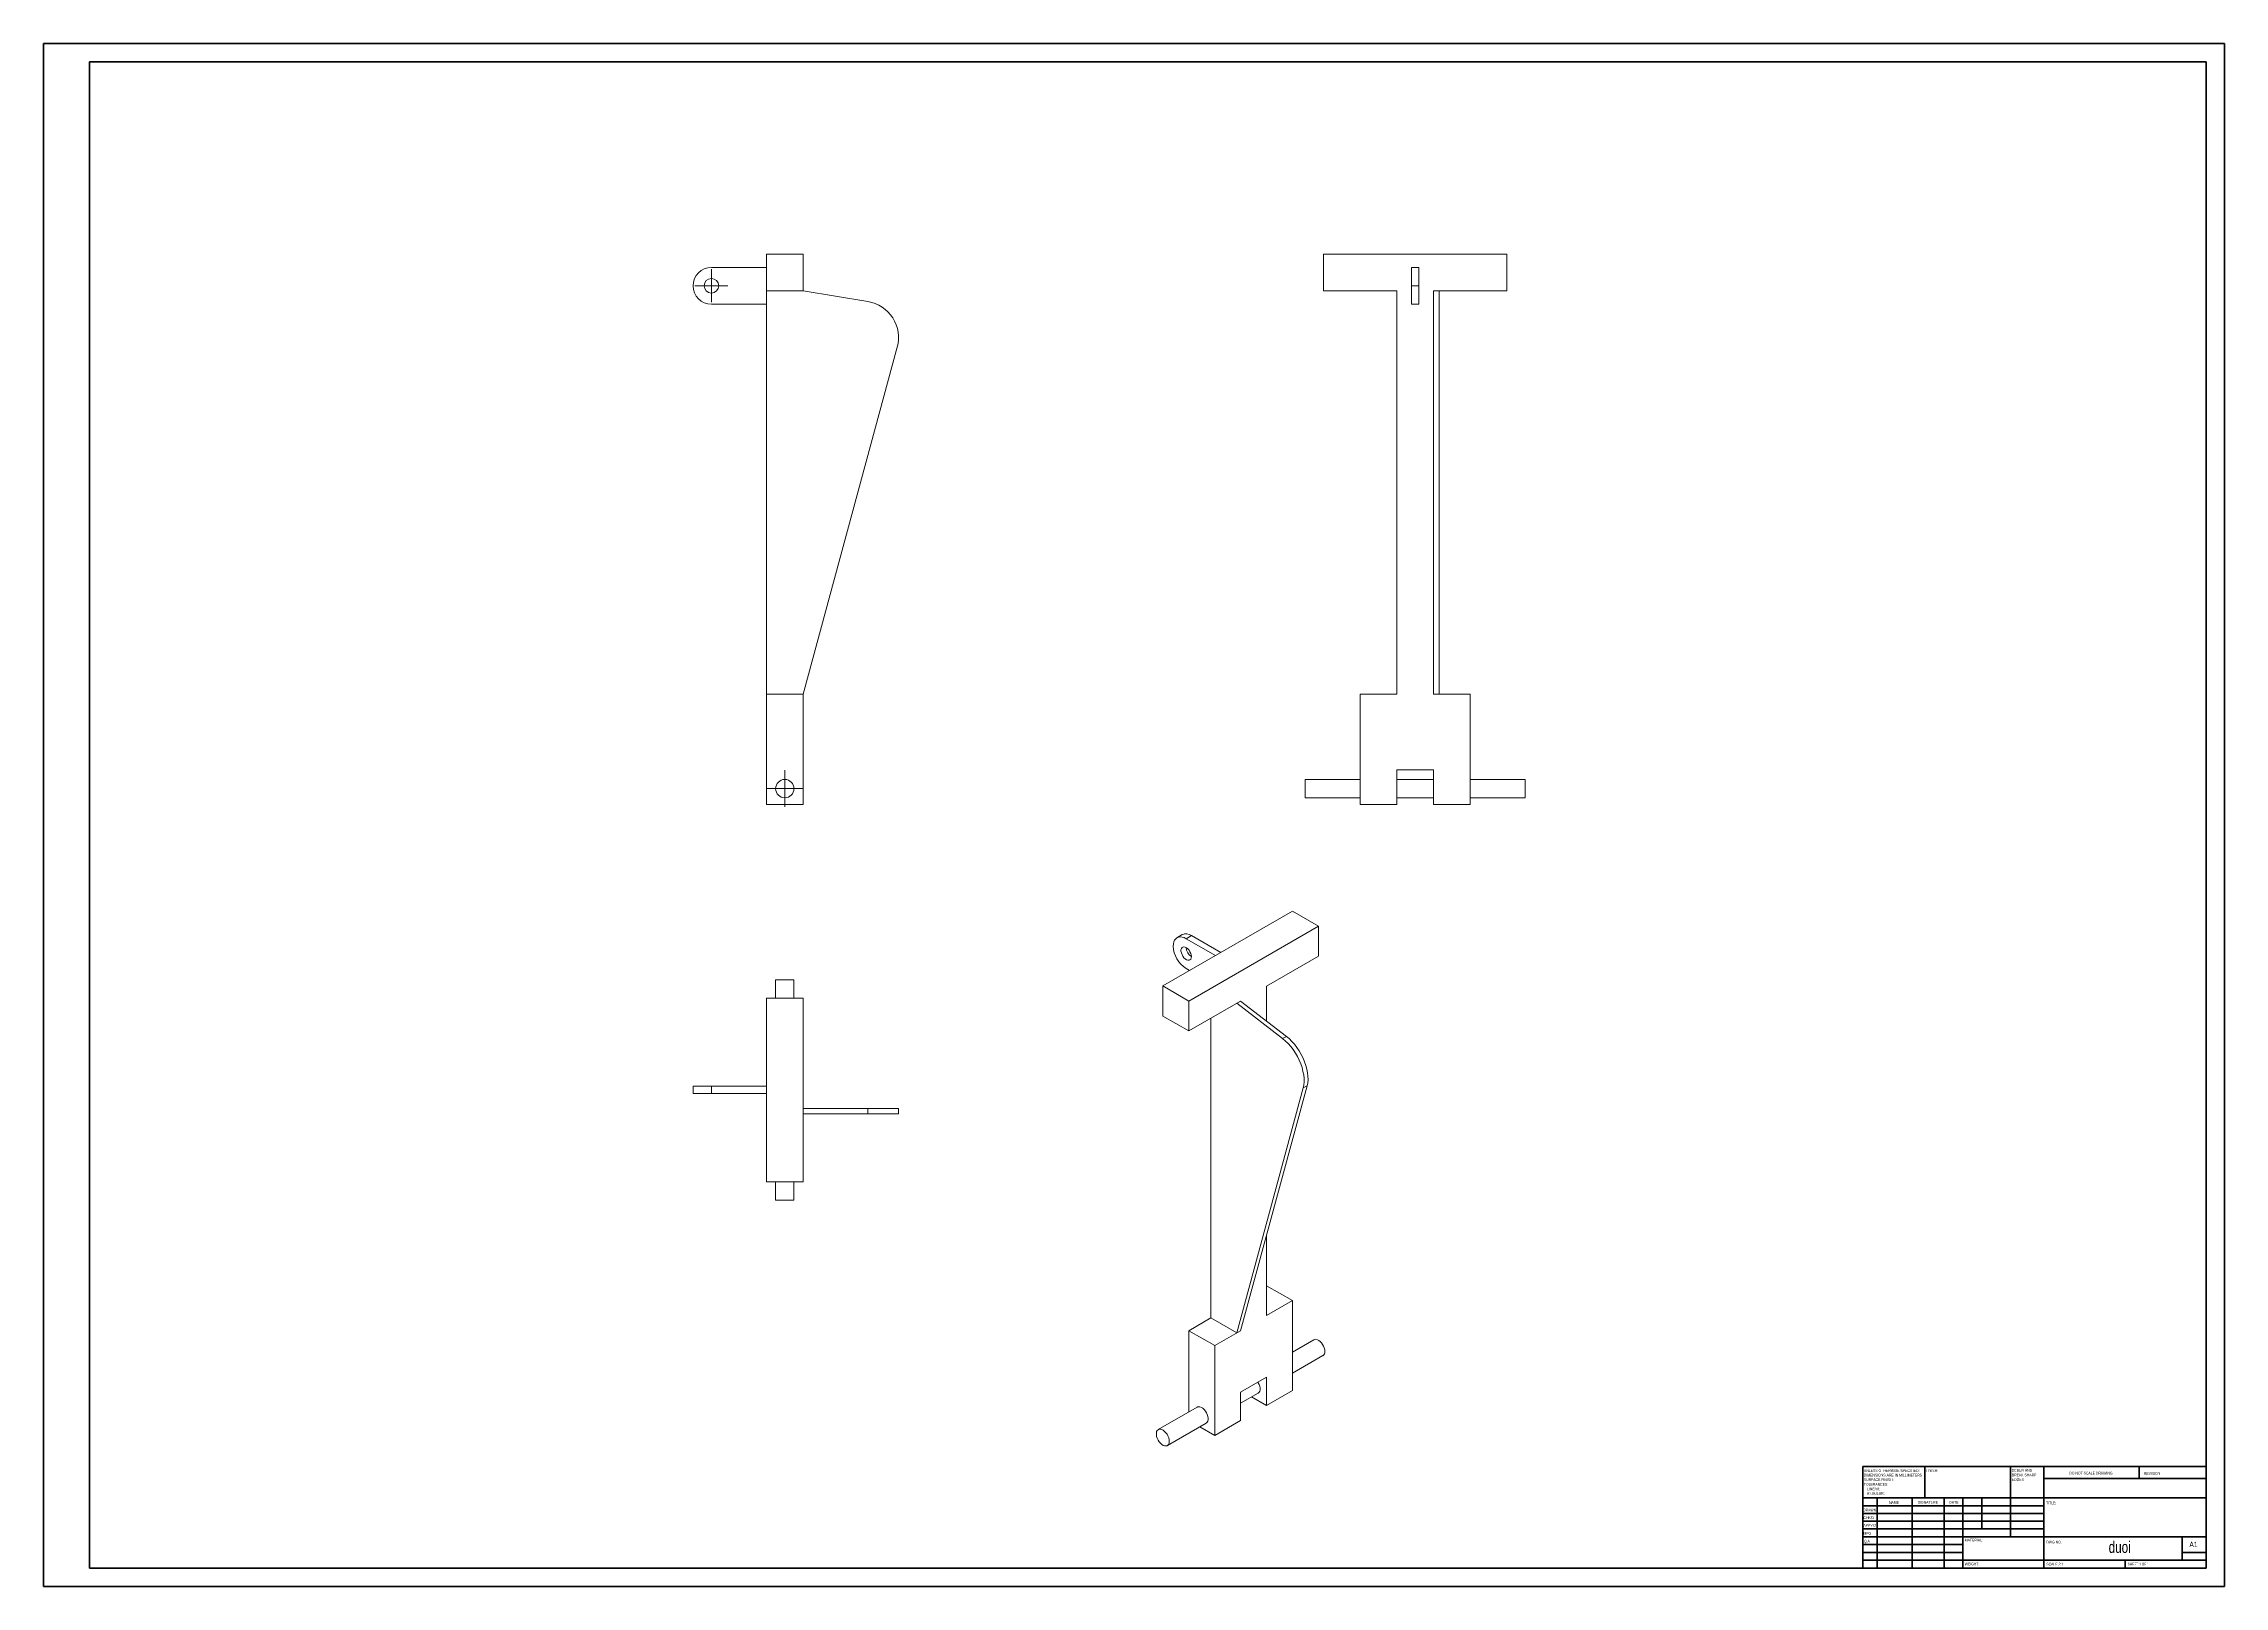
# Model space of a CAD drawing. Header units: millimetres. Extents: x 0 to 1189, y 0 to 841.
import ezdxf

# ---------------------------------------------------------------- set-up
doc = ezdxf.new("R2010")
doc.units = ezdxf.units.MM
doc.styles.add('SLDTEXTSTYLE0', font='TXT', dxfattribs={"width": 0.75})
doc.styles.add('SLDTEXTSTYLE1', font='TXT', dxfattribs={"width": 0.6875})

# ---------------------------------------------------------------- blocks, each defined once
blk = doc.blocks.new('SW_NOTE_0')
at = {"color": 0, "linetype": 'Continuous', "lineweight": 0, "char_height": 1.5, "attachment_point": 1, "style": 'SLDTEXTSTYLE0'}
for s, insert in [('DEBUR AND', (0, 1.9)), ('BREAK SHARP', (0, -0.6)), ('EDGES', (0, -3.1))]:
    blk.add_mtext(s, dxfattribs=dict(at, insert=insert))
blk = doc.blocks.new('SW_NOTE_1')
at = {"color": 0, "linetype": 'Continuous', "lineweight": 0, "char_height": 1.5, "attachment_point": 1, "style": 'SLDTEXTSTYLE0'}
for s, insert in [('UNLESS OTHERWISE SPECIFIED:', (0, 1.9)), ('TOLERANCES:', (0, -5.6)), ('DIMENSIONS ARE IN MILLIMETERS', (0, -0.6)), ('SURFACE FINISH:', (0, -3.1)), ('ANGULAR:', (1.7, -10.6)), ('LINEAR:', (1.7, -8.1))]:
    blk.add_mtext(s, dxfattribs=dict(at, insert=insert))
blk = doc.blocks.new('SW_CENTERMARKSYMBOL_0')
at = {"color": 0, "linetype": 'Continuous', "lineweight": 0}
for p, q in [((-5, 0), (-9, 0)), ((0, 0), (-5, 0)), ((0, 5), (0, 9)), ((0, 0), (0, 5)), ((0, 0), (0, -5)), ((0, 0), (5, 0)), ((5, 0), (9, 0)), ((0, -5), (0, -9))]:
    blk.add_line(p, q, dxfattribs=at)
blk = doc.blocks.new('SW_CENTERMARKSYMBOL_1')
at = {"color": 0, "linetype": 'Continuous', "lineweight": 0}
for p, q in [((-5, 0), (-10, 0)), ((0, 0), (-5, 0)), ((0, 5), (0, 10)), ((0, 0), (0, 5)), ((0, 0), (0, -5)), ((0, 0), (5, 0)), ((5, 0), (10, 0)), ((0, -5), (0, -10))]:
    blk.add_line(p, q, dxfattribs=at)

msp = doc.modelspace()

# ---------------------------------------------------------------- linework, layer by layer
at = {"color": 7, "linetype": 'Continuous', "lineweight": 40}
for p, q in [((0.1, 0.2), (0.1, 841.2)), ((0.1, 841.2), (1189.1, 841.2)), ((1189.1, 0.2), (1189.1, 841.2)), ((25.1, 10.2), (25.1, 831.2)), ((25.1, 831.2), (1179.1, 831.2)), ((1179.1, 10.2), (1179.1, 831.2)), ((991.9, 65.5), (1179.1, 65.5)), ((991.9, 65.5), (991.9, 10.2)), ((1025.7, 48.5), (1025.7, 65.5)), ((1072.5, 65.5), (1072.5, 27.2)), ((1090.7, 65.5), (1090.7, 10.2)), ((1142.7, 59.1), (1142.7, 65.5)), ((1179.1, 65.5), (1179.1, 10.2)), ((1179.1, 48.5), (991.9, 48.5)), ((999.7, 48.5), (999.7, 10.2)), ((1018.9, 48.5), (1018.9, 10.2)), ((1036.3, 48.5), (1036.3, 10.2)), ((1046.5, 10.2), (1046.5, 48.5)), ((1056.9, 31.5), (1056.9, 48.5)), ((1179.1, 59.1), (1090.7, 59.1)), ((1090.7, 44.2), (991.9, 44.2)), ((1090.7, 40), (991.9, 40)), ((1090.7, 35.7), (991.9, 35.7)), ((1090.7, 31.5), (991.9, 31.5)), ((1046.5, 27.2), (991.9, 27.2)), ((1046.5, 27.2), (1179.1, 27.2)), ((1166.1, 14.5), (1166.1, 27.2)), ((1046.5, 23), (991.9, 23)), ((1046.5, 18.7), (991.9, 18.7)), ((991.9, 14.5), (1179.1, 14.5)), ((1134.9, 10.2), (1134.9, 14.5)), ((1179.1, 18.7), (1166.1, 18.7)), ((0.1, 0.2), (1189.1, 0.2)), ((25.1, 10.2), (1179.1, 10.2))]:
    msp.add_line(p, q, dxfattribs=at)
at = {"color": 7, "linetype": 'Continuous', "lineweight": 15}
for p, q in [((394.2, 726.5), (414.2, 726.5)), ((394.2, 726.5), (394.2, 706.5)), ((414.2, 726.5), (414.2, 706.5)), ((697.9, 726.5), (697.9, 706.5)), ((697.9, 726.5), (797.9, 726.5)), ((797.9, 726.5), (797.9, 706.5)), ((364.2, 719.2), (394.2, 719.2)), ((745.9, 719.2), (749.9, 719.2)), ((745.9, 709.2), (745.9, 719.2)), ((749.9, 719.2), (749.9, 709.2)), ((394.2, 706.5), (414.2, 706.5)), ((394.2, 706.5), (394.2, 486.5)), ((449.5, 700.6), (414.2, 706.5)), ((697.9, 706.5), (737.9, 706.5)), ((737.9, 486.5), (737.9, 706.5)), ((749.9, 709.2), (745.9, 709.2)), ((745.9, 699.2), (745.9, 709.2)), ((749.9, 709.2), (749.9, 699.2)), ((757.9, 706.5), (797.9, 706.5)), ((757.9, 486.5), (757.9, 706.5)), ((760.9, 706.5), (757.9, 706.5)), ((760.9, 706.5), (760.9, 486.5)), ((364.2, 699.2), (394.2, 699.2)), ((749.9, 699.2), (745.9, 699.2)), ((414.2, 486.5), (465.5, 675.7)), ((394.2, 486.5), (414.2, 486.5)), ((394.2, 426.5), (394.2, 486.5)), ((414.2, 426.5), (414.2, 486.5)), ((717.9, 426.5), (717.9, 486.5)), ((737.9, 486.5), (717.9, 486.5)), ((757.9, 486.5), (777.9, 486.5)), ((760.9, 486.5), (757.9, 486.5)), ((777.9, 426.5), (777.9, 486.5)), ((717.9, 440.1), (687.9, 440.1)), ((687.9, 440.1), (687.9, 430.1)), ((737.9, 426.5), (737.9, 445.4)), ((737.9, 445.4), (757.9, 445.4)), ((757.9, 440.1), (737.9, 440.1)), ((757.9, 426.5), (757.9, 445.4)), ((807.9, 440.1), (777.9, 440.1)), ((807.9, 440.1), (807.9, 430.1)), ((687.9, 430.1), (717.9, 430.1)), ((737.9, 430.1), (757.9, 430.1)), ((777.9, 430.1), (807.9, 430.1)), ((394.2, 426.5), (414.2, 426.5)), ((737.9, 426.5), (717.9, 426.5)), ((757.9, 426.5), (777.9, 426.5)), ((681, 368.3), (610.3, 327.5)), ((695.1, 360.1), (624.4, 319.3)), ((681, 368.3), (695.1, 360.1)), ((695.1, 360.1), (695.1, 343.8)), ((620.9, 355.5), (618, 353.8)), ((625.9, 355), (623, 353.3)), ((623, 353.3), (639.1, 344.1)), ((625.9, 355), (641.9, 345.7)), ((623, 337), (624.9, 335.9)), ((695.1, 343.8), (666.9, 327.4)), ((399.2, 330.8), (399.2, 320.8)), ((409.2, 330.8), (399.2, 330.8)), ((409.2, 320.8), (409.2, 330.8)), ((610.3, 327.5), (610.3, 311.1)), ((610.3, 327.5), (624.4, 319.3)), ((666.9, 308.4), (666.9, 327.4)), ((394.2, 320.8), (414.2, 320.8)), ((394.2, 320.8), (394.2, 220.8)), ((414.2, 320.8), (414.2, 220.8)), ((610.3, 311.1), (624.4, 303)), ((652.7, 319.3), (624.4, 303)), ((624.4, 319.3), (624.4, 303)), ((636.4, 309.9), (636.4, 146.6)), ((650.6, 318.1), (652.7, 319.3)), ((675.5, 298.8), (650.6, 318.1)), ((677.7, 300), (652.7, 319.3)), ((675.5, 298.8), (677.7, 300)), ((354.2, 268.9), (354.2, 272.9)), ((354.2, 272.9), (364.2, 272.9)), ((364.2, 268.9), (354.2, 268.9)), ((364.2, 272.9), (364.2, 268.9)), ((364.2, 272.9), (394.2, 272.9)), ((364.2, 268.9), (394.2, 268.9)), ((650.6, 138.4), (686.9, 271.9)), ((652.7, 139.6), (689, 273.1)), ((686.9, 271.9), (689, 273.1)), ((449.5, 260.8), (414.2, 260.8)), ((449.5, 257.8), (414.2, 257.8)), ((449.5, 257.8), (449.5, 260.8)), ((466.2, 260.8), (449.5, 260.8)), ((466.2, 257.8), (449.5, 257.8)), ((466.2, 257.8), (466.2, 260.8)), ((394.2, 220.8), (414.2, 220.8)), ((399.2, 220.8), (399.2, 210.8)), ((409.2, 210.8), (409.2, 220.8)), ((409.2, 210.8), (399.2, 210.8)), ((666.9, 147.8), (666.9, 191.7)), ((666.9, 164.1), (681, 156)), ((666.9, 147.8), (681, 156)), ((681, 107), (681, 156)), ((636.4, 146.6), (624.4, 139.6)), ((636.4, 146.6), (650.6, 138.4)), ((624.4, 139.6), (638.6, 131.5)), ((624.4, 95.3), (624.4, 139.6)), ((652.7, 139.6), (638.6, 131.5)), ((638.6, 82.5), (638.6, 131.5)), ((650.6, 138.4), (652.7, 139.6)), ((692.6, 134.6), (681, 127.9)), ((681, 116.4), (697.6, 126)), ((666.9, 114.2), (652.7, 106.1)), ((666.9, 98.8), (666.9, 114.2)), ((629, 97.9), (607.8, 85.7)), ((652.7, 90.7), (652.7, 106.1)), ((652.7, 100.1), (662.3, 105.6)), ((658.7, 103.5), (666.9, 98.8)), ((666.9, 98.8), (681, 107)), ((612.8, 77), (634, 89.2)), ((630.4, 87.2), (638.6, 82.5)), ((652.7, 90.7), (638.6, 82.5))]:
    msp.add_line(p, q, dxfattribs=at)
at = {"color": 7, "linetype": 'Continuous', "lineweight": 15, "flags": 128}
for points in [[(623, 353.3), (621.9, 353.9), (620.9, 354.2), (619.8, 354.3), (618.9, 354.2), (618, 353.8), (617.3, 353.3), (616.7, 352.5), (616.3, 351.6), (616.1, 350.5), (616, 349.2)], [(625.9, 343.5), (625.8, 344.4), (625.5, 345.3), (625.1, 346.2), (624.6, 347), (623.9, 347.8), (623.2, 348.3), (622.5, 348.7), (621.8, 348.8), (621.2, 348.7), (620.8, 348.4), (620.4, 347.9), (620.2, 347.2), (620.2, 346.4), (620.4, 345.5), (620.8, 344.6), (621.2, 343.7), (621.8, 342.9), (622.5, 342.3), (623.2, 341.8), (623.9, 341.6), (624.6, 341.5), (625.1, 341.7), (625.5, 342.2), (625.8, 342.8), (625.9, 343.5)], [(686.9, 271.9), (687.2, 273.5), (687.3, 275.2), (687.3, 277), (687.1, 279), (686.7, 280.9), (686.2, 283), (685.5, 285), (684.7, 287), (683.7, 289), (682.6, 290.9), (681.3, 292.8), (680, 294.5), (678.6, 296.1), (677.1, 297.5), (675.5, 298.8)], [(689, 273.1), (689.3, 274.7), (689.5, 276.4), (689.4, 278.3), (689.2, 280.2), (688.9, 282.2), (688.3, 284.2), (687.6, 286.2), (686.8, 288.2), (685.8, 290.2), (684.7, 292.1), (683.4, 294), (682.1, 295.7), (680.7, 297.3), (679.2, 298.8), (677.7, 300)], [(698.7, 128.3), (698.6, 129.2), (698.3, 130.2), (697.9, 131.2), (697.4, 132.1), (696.8, 133), (696.1, 133.7), (695.3, 134.3), (694.6, 134.7), (693.8, 134.9), (693.2, 134.8), (692.6, 134.6)], [(662.2, 111.5), (662.3, 111.2), (662.8, 110.3), (663.1, 109.3), (663.3, 108.3), (663.3, 107.4), (663.1, 106.7), (662.8, 106.1), (662.3, 105.6), (662.3, 105.6)], [(629, 97.9), (629.2, 98), (629.8, 98.1), (630.5, 98.1), (631.3, 97.8), (632.1, 97.3), (632.8, 96.6), (633.5, 95.8), (634.1, 94.9), (634.5, 93.9), (634.8, 92.9), (635, 92), (635, 91.1), (634.8, 90.3), (634.5, 89.7), (634.1, 89.3), (634, 89.2)], [(613.8, 79.3), (613.7, 80.2), (613.5, 81.2), (613.1, 82.2), (612.6, 83.1), (611.9, 84), (611.2, 84.7), (610.5, 85.3), (609.7, 85.7), (609, 85.9), (608.3, 85.9), (607.7, 85.6), (607.3, 85.2), (606.9, 84.6), (606.8, 83.8), (606.8, 82.9), (606.9, 82), (607.3, 81), (607.7, 80), (608.3, 79.1), (609, 78.3), (609.7, 77.6), (610.5, 77.1), (611.2, 76.9), (611.9, 76.8), (612.6, 76.9), (613.1, 77.2), (613.5, 77.8), (613.7, 78.5), (613.8, 79.3)]]:
    msp.add_lwpolyline(points, dxfattribs=at)
at = {"color": 7, "linetype": 'Continuous', "lineweight": 15}
for centre, radius in [((364.2, 709.2), 4), ((404.2, 435.1), 5)]:
    msp.add_circle(centre, radius, dxfattribs=at)
for centre, radius, start, end in [((364.2, 709.2), 10, 90, 180), ((364.2, 709.2), 10, 180, 270), ((446.2, 680.9), 20, 344.8273, 80.479), ((631.2, 349.9), 15.3, 182.3869, 237.6131), ((622.9, 350.8), 5.11, 54.8748, 113.8147), ((629.1, 348.7), 6.07, 182.241, 237.7537), ((696.2, 128), 2.47, 305.1269, 6.1853)]:
    msp.add_arc(centre, radius, start, end, dxfattribs=at)

# ---------------------------------------------------------------- block references
at = {"color": 7, "linetype": 'Continuous', "lineweight": 0}
for name, p in [('SW_CENTERMARKSYMBOL_0', (364.2, 709.2)), ('SW_CENTERMARKSYMBOL_1', (404.2, 435.1)), ('SW_NOTE_1', (992.5, 62.2)), ('SW_NOTE_0', (1073.2, 62.3))]:
    msp.add_blockref(name, p, dxfattribs=at)

# ---------------------------------------------------------------- texts
for s, insert, char_height, attachment_point, style in [('FINISH:', (1026.3, 64.1), 1.5, 1, 'SLDTEXTSTYLE0'), ('DO NOT SCALE DRAWING', (1104.5, 62.7), 1.5, 1, 'SLDTEXTSTYLE0'), ('REVISION', (1145.2, 62.5), 1.5, 1, 'SLDTEXTSTYLE0'), ('DRAWN', (992.1, 42.6), 1.5, 1, 'SLDTEXTSTYLE0'), ("CHK'D", (992.3, 38.4), 1.5, 1, 'SLDTEXTSTYLE0'), ('NAME', (1006.2, 46.7), 1.5, 1, 'SLDTEXTSTYLE0'), ('SIGNATURE', (1021.9, 46.8), 1.5, 1, 'SLDTEXTSTYLE0'), ('DATE', (1039.1, 46.8), 1.5, 1, 'SLDTEXTSTYLE0'), ('TITLE:', (1091.8, 46.5), 1.5, 1, 'SLDTEXTSTYLE0'), ("APPV'D", (992.3, 34.3), 1.5, 1, 'SLDTEXTSTYLE0'), ('MFG', (992.3, 29.9), 1.5, 1, 'SLDTEXTSTYLE0'), ('Q.A', (992.5, 25.6), 1.5, 1, 'SLDTEXTSTYLE0'), ('MATERIAL:', (1047.5, 26.2), 1.5, 1, 'SLDTEXTSTYLE0'), ('DWG NO.', (1092, 25.1), 1.5, 1, 'SLDTEXTSTYLE0'), ('duoi', (1132, 24.8), 6.35, 2, 'SLDTEXTSTYLE0'), ('A1', (1170, 24.5), 2.91, 1, 'SLDTEXTSTYLE0'), ('WEIGHT:', (1047.5, 13.2), 1.5, 1, 'SLDTEXTSTYLE0'), ('SCALE:2:1', (1092, 13.1), 1.5, 1, 'SLDTEXTSTYLE0'), ('SHEET 1 OF 1', (1136.4, 13.1), 1.5, 1, 'SLDTEXTSTYLE1')]:
    msp.add_mtext(s, dxfattribs=dict(at, insert=insert, char_height=char_height, attachment_point=attachment_point, style=style))

doc.saveas('drawing.dxf')
